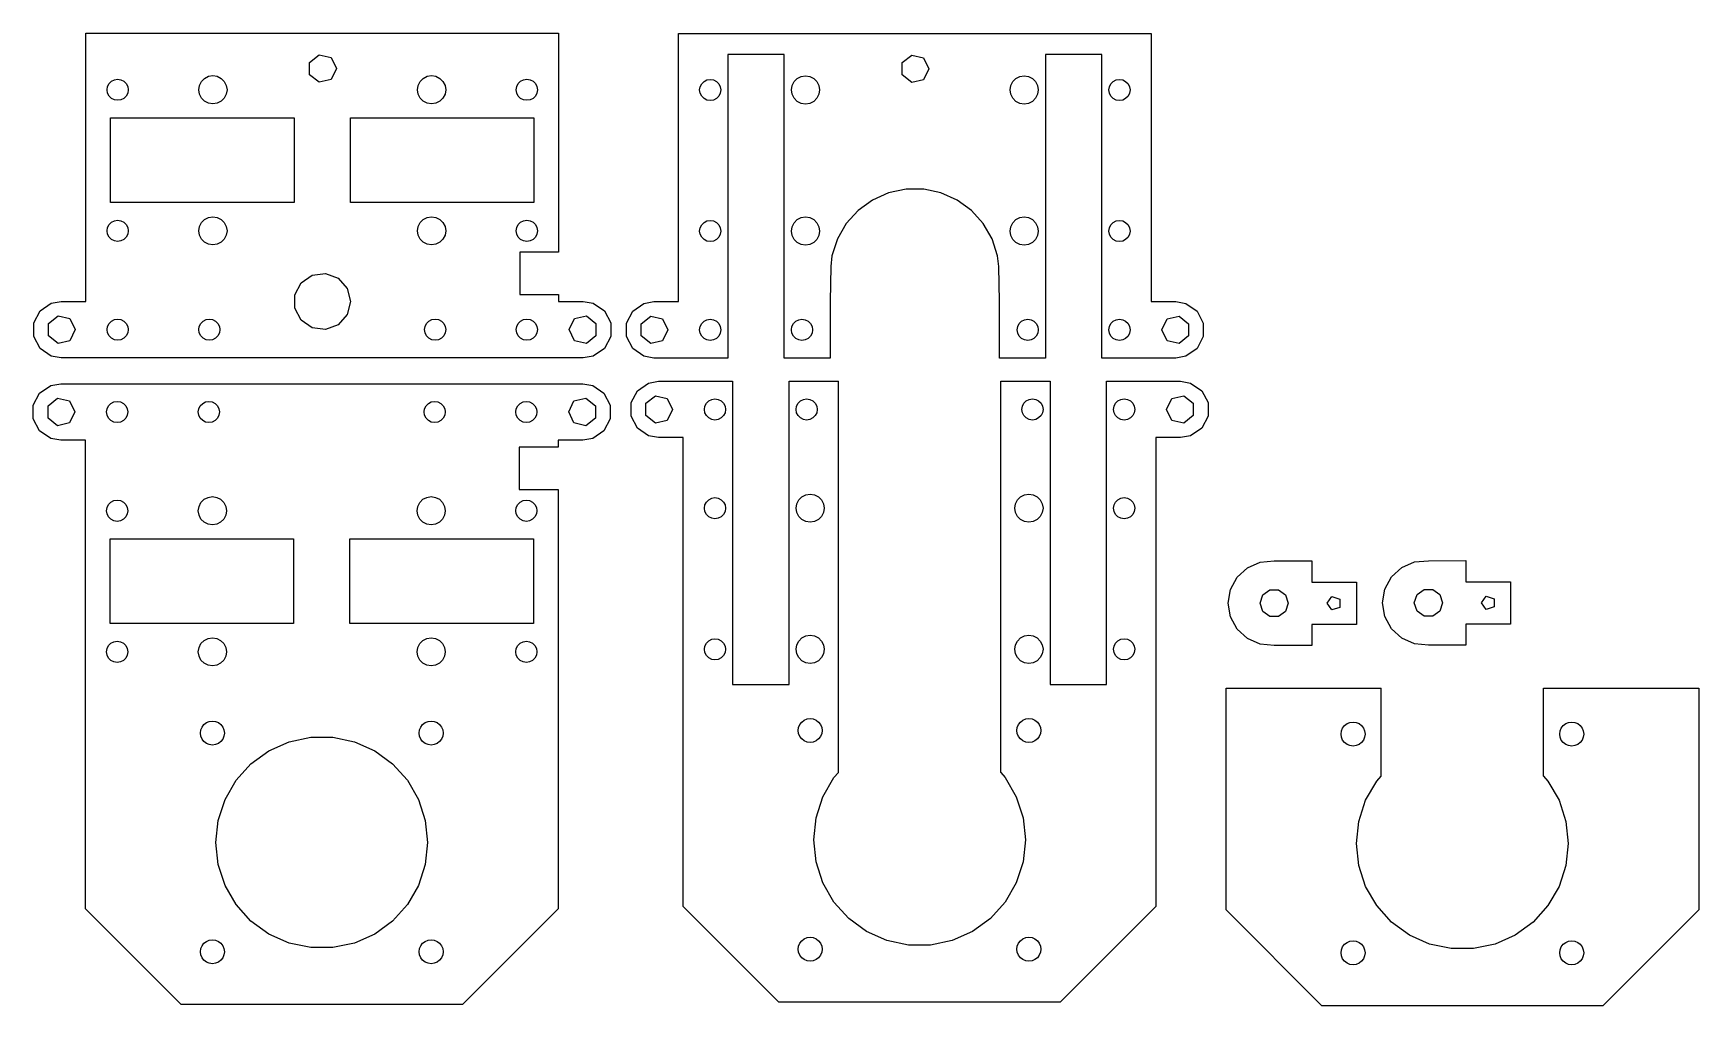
# Model space of a CAD drawing. Header units: inches. Extents: x -118 to 118, y -69 to 69.
import ezdxf

# ---------------------------------------------------------------- set-up
doc = ezdxf.new("R2010")
doc.units = ezdxf.units.IN
doc.header["$MEASUREMENT"] = 0

msp = doc.modelspace()

# ---------------------------------------------------------------- linework, layer by layer
for p, q in [((-110.57, 30.91), (-110.57, 68.91)), ((-110.57, 68.91), (-43.57, 68.91)), ((-43.57, 68.91), (-43.57, 37.91)), ((-26.58, 30.88), (-26.58, 68.88)), ((-26.58, 68.88), (40.42, 68.88)), ((40.42, 68.88), (40.42, 30.88)), ((-78.88, 64.77), (-77.52, 65.86)), ((-78.88, 63.04), (-78.88, 64.77)), ((-77.52, 65.86), (-75.83, 65.47)), ((-75.83, 65.47), (-75.07, 63.91)), ((-75.07, 63.91), (-75.83, 62.34)), ((-11.58, 65.88), (-19.58, 65.88)), ((-19.58, 65.88), (-19.58, 22.88)), ((-11.58, 22.88), (-11.58, 65.88)), ((5.12, 64.75), (6.48, 65.83)), ((5.12, 63.01), (5.12, 64.75)), ((6.48, 65.83), (8.17, 65.44)), ((8.17, 65.44), (8.92, 63.88)), ((8.92, 63.88), (8.17, 62.32)), ((33.42, 65.88), (25.42, 65.88)), ((25.42, 65.88), (25.42, 22.88)), ((33.42, 22.88), (33.42, 65.88)), ((-107.5, 61.37), (-107.29, 61.79)), ((-107.29, 61.79), (-106.96, 62.12)), ((-106.96, 62.12), (-106.54, 62.33)), ((-106.54, 62.33), (-106.07, 62.41)), ((-106.07, 62.41), (-105.61, 62.33)), ((-105.61, 62.33), (-105.19, 62.12)), ((-105.19, 62.12), (-104.86, 61.79)), ((-104.86, 61.79), (-104.65, 61.37)), ((-94.57, 60.91), (-94.48, 61.52)), ((-94.48, 61.52), (-94.19, 62.08)), ((-94.19, 62.08), (-93.75, 62.52)), ((-93.75, 62.52), (-93.19, 62.81)), ((-93.19, 62.81), (-92.57, 62.91)), ((-92.57, 62.91), (-91.96, 62.81)), ((-91.96, 62.81), (-91.4, 62.52)), ((-91.4, 62.52), (-90.96, 62.08)), ((-90.96, 62.08), (-90.67, 61.52)), ((-90.67, 61.52), (-90.57, 60.91)), ((-77.52, 61.96), (-78.88, 63.04)), ((-75.83, 62.34), (-77.52, 61.96)), ((-63.57, 60.91), (-63.48, 61.52)), ((-63.48, 61.52), (-63.19, 62.08)), ((-63.19, 62.08), (-62.75, 62.52)), ((-62.75, 62.52), (-62.19, 62.81)), ((-62.19, 62.81), (-61.57, 62.91)), ((-61.57, 62.91), (-60.96, 62.81)), ((-60.96, 62.81), (-60.4, 62.52)), ((-60.4, 62.52), (-59.96, 62.08)), ((-59.96, 62.08), (-59.67, 61.52)), ((-59.67, 61.52), (-59.57, 60.91)), ((-49.5, 61.37), (-49.29, 61.79)), ((-49.29, 61.79), (-48.96, 62.12)), ((-48.96, 62.12), (-48.54, 62.33)), ((-48.54, 62.33), (-48.07, 62.41)), ((-48.07, 62.41), (-47.61, 62.33)), ((-47.61, 62.33), (-47.19, 62.12)), ((-47.19, 62.12), (-46.86, 61.79)), ((-46.86, 61.79), (-46.65, 61.37)), ((-23.5, 61.34), (-23.29, 61.76)), ((-23.29, 61.76), (-22.96, 62.09)), ((-22.96, 62.09), (-22.54, 62.31)), ((-22.54, 62.31), (-22.08, 62.38)), ((-22.08, 62.38), (-21.61, 62.31)), ((-21.61, 62.31), (-21.2, 62.09)), ((-21.2, 62.09), (-20.86, 61.76)), ((-20.86, 61.76), (-20.65, 61.34)), ((-10.58, 60.88), (-10.48, 61.5)), ((-10.48, 61.5), (-10.2, 62.06)), ((-10.2, 62.06), (-9.75, 62.5)), ((-9.75, 62.5), (-9.2, 62.78)), ((-9.2, 62.78), (-8.58, 62.88)), ((-8.58, 62.88), (-7.96, 62.78)), ((-7.96, 62.78), (-7.4, 62.5)), ((-7.4, 62.5), (-6.96, 62.06)), ((-6.96, 62.06), (-6.68, 61.5)), ((-6.68, 61.5), (-6.58, 60.88)), ((6.48, 61.93), (5.12, 63.01)), ((8.17, 62.32), (6.48, 61.93)), ((20.42, 60.88), (20.52, 61.5)), ((20.52, 61.5), (20.8, 62.06)), ((20.8, 62.06), (21.25, 62.5)), ((21.25, 62.5), (21.8, 62.78)), ((21.8, 62.78), (22.42, 62.88)), ((22.42, 62.88), (23.04, 62.78)), ((23.04, 62.78), (23.6, 62.5)), ((23.6, 62.5), (24.04, 62.06)), ((24.04, 62.06), (24.32, 61.5)), ((24.32, 61.5), (24.42, 60.88)), ((34.5, 61.34), (34.71, 61.76)), ((34.71, 61.76), (35.04, 62.09)), ((35.04, 62.09), (35.46, 62.31)), ((35.46, 62.31), (35.92, 62.38)), ((35.92, 62.38), (36.39, 62.31)), ((36.39, 62.31), (36.8, 62.09)), ((36.8, 62.09), (37.14, 61.76)), ((37.14, 61.76), (37.35, 61.34)), ((-107.57, 60.91), (-107.5, 61.37)), ((-107.5, 60.44), (-107.57, 60.91)), ((-107.29, 60.02), (-107.5, 60.44)), ((-106.96, 59.69), (-107.29, 60.02)), ((-106.54, 59.48), (-106.96, 59.69)), ((-106.07, 59.41), (-106.54, 59.48)), ((-105.61, 59.48), (-106.07, 59.41)), ((-105.19, 59.69), (-105.61, 59.48)), ((-104.86, 60.02), (-105.19, 59.69)), ((-104.65, 60.44), (-104.86, 60.02)), ((-104.65, 61.37), (-104.57, 60.91)), ((-104.57, 60.91), (-104.65, 60.44)), ((-94.48, 60.29), (-94.57, 60.91)), ((-94.19, 59.73), (-94.48, 60.29)), ((-93.75, 59.29), (-94.19, 59.73)), ((-93.19, 59), (-93.75, 59.29)), ((-91.4, 59.29), (-91.96, 59)), ((-90.96, 59.73), (-91.4, 59.29)), ((-90.67, 60.29), (-90.96, 59.73)), ((-90.57, 60.91), (-90.67, 60.29)), ((-63.48, 60.29), (-63.57, 60.91)), ((-63.19, 59.73), (-63.48, 60.29)), ((-62.75, 59.29), (-63.19, 59.73)), ((-62.19, 59), (-62.75, 59.29)), ((-60.4, 59.29), (-60.96, 59)), ((-59.96, 59.73), (-60.4, 59.29)), ((-59.67, 60.29), (-59.96, 59.73)), ((-59.57, 60.91), (-59.67, 60.29)), ((-49.57, 60.91), (-49.5, 61.37)), ((-49.5, 60.44), (-49.57, 60.91)), ((-49.29, 60.02), (-49.5, 60.44)), ((-48.96, 59.69), (-49.29, 60.02)), ((-48.54, 59.48), (-48.96, 59.69)), ((-48.07, 59.41), (-48.54, 59.48)), ((-47.61, 59.48), (-48.07, 59.41)), ((-47.19, 59.69), (-47.61, 59.48)), ((-46.86, 60.02), (-47.19, 59.69)), ((-46.65, 60.44), (-46.86, 60.02)), ((-46.65, 61.37), (-46.57, 60.91)), ((-46.57, 60.91), (-46.65, 60.44)), ((-23.58, 60.88), (-23.5, 61.34)), ((-23.5, 60.42), (-23.58, 60.88)), ((-23.29, 60), (-23.5, 60.42)), ((-22.96, 59.67), (-23.29, 60)), ((-22.54, 59.45), (-22.96, 59.67)), ((-22.08, 59.38), (-22.54, 59.45)), ((-21.61, 59.45), (-22.08, 59.38)), ((-21.2, 59.67), (-21.61, 59.45)), ((-20.86, 60), (-21.2, 59.67)), ((-20.65, 60.42), (-20.86, 60)), ((-20.65, 61.34), (-20.58, 60.88)), ((-20.58, 60.88), (-20.65, 60.42)), ((-10.48, 60.26), (-10.58, 60.88)), ((-10.2, 59.7), (-10.48, 60.26)), ((-9.75, 59.26), (-10.2, 59.7)), ((-9.2, 58.98), (-9.75, 59.26)), ((-7.4, 59.26), (-7.96, 58.98)), ((-6.96, 59.7), (-7.4, 59.26)), ((-6.68, 60.26), (-6.96, 59.7)), ((-6.58, 60.88), (-6.68, 60.26)), ((20.52, 60.26), (20.42, 60.88)), ((20.8, 59.7), (20.52, 60.26)), ((21.25, 59.26), (20.8, 59.7)), ((21.8, 58.98), (21.25, 59.26)), ((23.6, 59.26), (23.04, 58.98)), ((24.04, 59.7), (23.6, 59.26)), ((24.32, 60.26), (24.04, 59.7)), ((24.42, 60.88), (24.32, 60.26)), ((34.42, 60.88), (34.5, 61.34)), ((34.5, 60.42), (34.42, 60.88)), ((34.71, 60), (34.5, 60.42)), ((35.04, 59.67), (34.71, 60)), ((35.46, 59.45), (35.04, 59.67)), ((35.92, 59.38), (35.46, 59.45)), ((36.39, 59.45), (35.92, 59.38)), ((36.8, 59.67), (36.39, 59.45)), ((37.14, 60), (36.8, 59.67)), ((37.35, 60.42), (37.14, 60)), ((37.35, 61.34), (37.42, 60.88)), ((37.42, 60.88), (37.35, 60.42)), ((-107.07, 44.91), (-107.07, 56.91)), ((-107.07, 56.91), (-81.07, 56.91)), ((-92.57, 58.91), (-93.19, 59)), ((-91.96, 59), (-92.57, 58.91)), ((-81.07, 56.91), (-81.07, 44.91)), ((-73.07, 44.91), (-73.07, 56.91)), ((-73.07, 56.91), (-47.07, 56.91)), ((-61.57, 58.91), (-62.19, 59)), ((-60.96, 59), (-61.57, 58.91)), ((-47.07, 56.91), (-47.07, 44.91)), ((-8.58, 58.88), (-9.2, 58.98)), ((-7.96, 58.98), (-8.58, 58.88)), ((22.42, 58.88), (21.8, 58.98)), ((23.04, 58.98), (22.42, 58.88)), ((-81.07, 44.91), (-107.07, 44.91)), ((-47.07, 44.91), (-73.07, 44.91)), ((0.92, 45.27), (-1.11, 43.8)), ((3.21, 46.29), (0.92, 45.27)), ((5.67, 46.81), (3.21, 46.29)), ((8.18, 46.81), (5.67, 46.81)), ((10.63, 46.29), (8.18, 46.81)), ((12.92, 45.27), (10.63, 46.29)), ((14.95, 43.8), (12.92, 45.27)), ((-94.19, 42.08), (-93.75, 42.52)), ((-93.75, 42.52), (-93.19, 42.81)), ((-93.19, 42.81), (-92.57, 42.91)), ((-92.57, 42.91), (-91.96, 42.81)), ((-91.96, 42.81), (-91.4, 42.52)), ((-91.4, 42.52), (-90.96, 42.08)), ((-63.19, 42.08), (-62.75, 42.52)), ((-62.75, 42.52), (-62.19, 42.81)), ((-62.19, 42.81), (-61.57, 42.91)), ((-61.57, 42.91), (-60.96, 42.81)), ((-60.96, 42.81), (-60.4, 42.52)), ((-60.4, 42.52), (-59.96, 42.08)), ((-10.2, 42.06), (-9.75, 42.5)), ((-9.75, 42.5), (-9.2, 42.78)), ((-9.2, 42.78), (-8.58, 42.88)), ((-8.58, 42.88), (-7.96, 42.78)), ((-7.96, 42.78), (-7.4, 42.5)), ((-7.4, 42.5), (-6.96, 42.06)), ((-1.11, 43.8), (-2.79, 41.93)), ((16.63, 41.93), (14.95, 43.8)), ((20.8, 42.06), (21.25, 42.5)), ((21.25, 42.5), (21.8, 42.78)), ((21.8, 42.78), (22.42, 42.88)), ((22.42, 42.88), (23.04, 42.78)), ((23.04, 42.78), (23.6, 42.5)), ((23.6, 42.5), (24.04, 42.06)), ((-107.57, 40.91), (-107.5, 41.37)), ((-107.5, 40.44), (-107.57, 40.91)), ((-107.5, 41.37), (-107.29, 41.79)), ((-107.29, 40.02), (-107.5, 40.44)), ((-107.29, 41.79), (-106.96, 42.12)), ((-106.96, 42.12), (-106.54, 42.33)), ((-106.54, 42.33), (-106.07, 42.41)), ((-106.07, 42.41), (-105.61, 42.33)), ((-105.61, 42.33), (-105.19, 42.12)), ((-105.19, 42.12), (-104.86, 41.79)), ((-104.86, 41.79), (-104.65, 41.37)), ((-104.65, 40.44), (-104.86, 40.02)), ((-104.65, 41.37), (-104.57, 40.91)), ((-104.57, 40.91), (-104.65, 40.44)), ((-94.57, 40.91), (-94.48, 41.52)), ((-94.48, 40.29), (-94.57, 40.91)), ((-94.48, 41.52), (-94.19, 42.08)), ((-94.19, 39.73), (-94.48, 40.29)), ((-90.96, 42.08), (-90.67, 41.52)), ((-90.67, 40.29), (-90.96, 39.73)), ((-90.67, 41.52), (-90.57, 40.91)), ((-90.57, 40.91), (-90.67, 40.29)), ((-63.57, 40.91), (-63.48, 41.52)), ((-63.48, 40.29), (-63.57, 40.91)), ((-63.48, 41.52), (-63.19, 42.08)), ((-63.19, 39.73), (-63.48, 40.29)), ((-59.96, 42.08), (-59.67, 41.52)), ((-59.67, 40.29), (-59.96, 39.73)), ((-59.67, 41.52), (-59.57, 40.91)), ((-59.57, 40.91), (-59.67, 40.29)), ((-49.57, 40.91), (-49.5, 41.37)), ((-49.5, 40.44), (-49.57, 40.91)), ((-49.5, 41.37), (-49.29, 41.79)), ((-49.29, 40.02), (-49.5, 40.44)), ((-49.29, 41.79), (-48.96, 42.12)), ((-48.96, 42.12), (-48.54, 42.33)), ((-48.54, 42.33), (-48.07, 42.41)), ((-48.07, 42.41), (-47.61, 42.33)), ((-47.61, 42.33), (-47.19, 42.12)), ((-47.19, 42.12), (-46.86, 41.79)), ((-46.86, 41.79), (-46.65, 41.37)), ((-46.65, 40.44), (-46.86, 40.02)), ((-46.65, 41.37), (-46.57, 40.91)), ((-46.57, 40.91), (-46.65, 40.44)), ((-23.58, 40.88), (-23.5, 41.34)), ((-23.5, 40.42), (-23.58, 40.88)), ((-23.5, 41.34), (-23.29, 41.76)), ((-23.29, 40), (-23.5, 40.42)), ((-23.29, 41.76), (-22.96, 42.09)), ((-22.96, 42.09), (-22.54, 42.31)), ((-22.54, 42.31), (-22.08, 42.38)), ((-22.08, 42.38), (-21.61, 42.31)), ((-21.61, 42.31), (-21.2, 42.09)), ((-21.2, 42.09), (-20.86, 41.76)), ((-20.86, 41.76), (-20.65, 41.34)), ((-20.65, 40.42), (-20.86, 40)), ((-20.65, 41.34), (-20.58, 40.88)), ((-20.58, 40.88), (-20.65, 40.42)), ((-10.58, 40.88), (-10.48, 41.5)), ((-10.48, 40.26), (-10.58, 40.88)), ((-10.48, 41.5), (-10.2, 42.06)), ((-10.2, 39.7), (-10.48, 40.26)), ((-6.96, 42.06), (-6.68, 41.5)), ((-6.68, 40.26), (-6.96, 39.7)), ((-6.68, 41.5), (-6.58, 40.88)), ((-6.58, 40.88), (-6.68, 40.26)), ((-2.79, 41.93), (-4.04, 39.76)), ((17.89, 39.76), (16.63, 41.93)), ((20.42, 40.88), (20.52, 41.5)), ((20.52, 40.26), (20.42, 40.88)), ((20.52, 41.5), (20.8, 42.06)), ((20.8, 39.7), (20.52, 40.26)), ((24.04, 42.06), (24.32, 41.5)), ((24.32, 40.26), (24.04, 39.7)), ((24.32, 41.5), (24.42, 40.88)), ((24.42, 40.88), (24.32, 40.26)), ((34.42, 40.88), (34.5, 41.34)), ((34.5, 40.42), (34.42, 40.88)), ((34.5, 41.34), (34.71, 41.76)), ((34.71, 40), (34.5, 40.42)), ((34.71, 41.76), (35.04, 42.09)), ((35.04, 42.09), (35.46, 42.31)), ((35.46, 42.31), (35.92, 42.38)), ((35.92, 42.38), (36.39, 42.31)), ((36.39, 42.31), (36.8, 42.09)), ((36.8, 42.09), (37.14, 41.76)), ((37.14, 41.76), (37.35, 41.34)), ((37.35, 40.42), (37.14, 40)), ((37.35, 41.34), (37.42, 40.88)), ((37.42, 40.88), (37.35, 40.42)), ((-106.96, 39.69), (-107.29, 40.02)), ((-106.54, 39.48), (-106.96, 39.69)), ((-106.07, 39.41), (-106.54, 39.48)), ((-105.61, 39.48), (-106.07, 39.41)), ((-105.19, 39.69), (-105.61, 39.48)), ((-104.86, 40.02), (-105.19, 39.69)), ((-93.75, 39.29), (-94.19, 39.73)), ((-93.19, 39), (-93.75, 39.29)), ((-92.57, 38.91), (-93.19, 39)), ((-91.96, 39), (-92.57, 38.91)), ((-91.4, 39.29), (-91.96, 39)), ((-90.96, 39.73), (-91.4, 39.29)), ((-62.75, 39.29), (-63.19, 39.73)), ((-62.19, 39), (-62.75, 39.29)), ((-61.57, 38.91), (-62.19, 39)), ((-60.96, 39), (-61.57, 38.91)), ((-60.4, 39.29), (-60.96, 39)), ((-59.96, 39.73), (-60.4, 39.29)), ((-48.96, 39.69), (-49.29, 40.02)), ((-43.57, 37.91), (-49.07, 37.91)), ((-49.07, 37.91), (-49.07, 31.91)), ((-48.54, 39.48), (-48.96, 39.69)), ((-48.07, 39.41), (-48.54, 39.48)), ((-47.61, 39.48), (-48.07, 39.41)), ((-47.19, 39.69), (-47.61, 39.48)), ((-46.86, 40.02), (-47.19, 39.69)), ((-22.96, 39.67), (-23.29, 40)), ((-22.54, 39.45), (-22.96, 39.67)), ((-22.08, 39.38), (-22.54, 39.45)), ((-21.61, 39.45), (-22.08, 39.38)), ((-21.2, 39.67), (-21.61, 39.45)), ((-20.86, 40), (-21.2, 39.67)), ((-9.75, 39.26), (-10.2, 39.7)), ((-9.2, 38.98), (-9.75, 39.26)), ((-8.58, 38.88), (-9.2, 38.98)), ((-7.96, 38.98), (-8.58, 38.88)), ((-7.4, 39.26), (-7.96, 38.98)), ((-6.96, 39.7), (-7.4, 39.26)), ((-4.04, 39.76), (-4.82, 37.37)), ((18.66, 37.37), (17.89, 39.76)), ((21.25, 39.26), (20.8, 39.7)), ((21.8, 38.98), (21.25, 39.26)), ((22.42, 38.88), (21.8, 38.98)), ((23.04, 38.98), (22.42, 38.88)), ((23.6, 39.26), (23.04, 38.98)), ((24.04, 39.7), (23.6, 39.26)), ((35.04, 39.67), (34.71, 40)), ((35.46, 39.45), (35.04, 39.67)), ((35.92, 39.38), (35.46, 39.45)), ((36.39, 39.45), (35.92, 39.38)), ((36.8, 39.67), (36.39, 39.45)), ((37.14, 40), (36.8, 39.67)), ((-4.97, 35.88), (-5.08, 30.88)), ((-4.82, 37.37), (-4.97, 35.88)), ((18.82, 35.88), (18.66, 37.37)), ((18.92, 30.88), (18.82, 35.88)), ((-80.96, 31.86), (-80.07, 33.56)), ((-80.07, 33.56), (-78.49, 34.65)), ((-78.49, 34.65), (-76.59, 34.88)), ((-76.59, 34.88), (-74.8, 34.2)), ((-74.8, 34.2), (-73.53, 32.76)), ((-115.49, 30.65), (-114.07, 30.91)), ((-114.07, 30.91), (-110.57, 30.91)), ((-80.96, 29.95), (-80.96, 31.86)), ((-73.53, 32.76), (-73.07, 30.91)), ((-73.07, 30.91), (-73.53, 29.05)), ((-49.07, 31.91), (-43.57, 31.91)), ((-43.57, 31.91), (-43.57, 30.91)), ((-43.57, 30.91), (-40.07, 30.91)), ((-40.07, 30.91), (-38.66, 30.65)), ((-31.5, 30.62), (-30.08, 30.88)), ((-30.08, 30.88), (-26.58, 30.88)), ((-5.08, 30.88), (-5.08, 22.88)), ((18.92, 22.88), (18.92, 30.88)), ((40.42, 30.88), (43.92, 30.88)), ((43.92, 30.88), (45.34, 30.62)), ((-117.96, 27.86), (-117.07, 29.56)), ((-117.07, 29.56), (-115.49, 30.65)), ((-115.88, 27.77), (-114.52, 28.86)), ((-114.52, 28.86), (-112.83, 28.47)), ((-112.83, 28.47), (-112.07, 26.91)), ((-106.96, 28.12), (-106.54, 28.33)), ((-106.54, 28.33), (-106.07, 28.41)), ((-106.07, 28.41), (-105.61, 28.33)), ((-105.61, 28.33), (-105.19, 28.12)), ((-93.96, 28.12), (-93.54, 28.33)), ((-93.54, 28.33), (-93.07, 28.41)), ((-93.07, 28.41), (-92.61, 28.33)), ((-92.61, 28.33), (-92.19, 28.12)), ((-80.07, 28.25), (-80.96, 29.95)), ((-73.53, 29.05), (-74.8, 27.61)), ((-61.96, 28.12), (-61.54, 28.33)), ((-61.54, 28.33), (-61.07, 28.41)), ((-61.07, 28.41), (-60.61, 28.33)), ((-60.61, 28.33), (-60.19, 28.12)), ((-48.96, 28.12), (-48.54, 28.33)), ((-48.54, 28.33), (-48.07, 28.41)), ((-48.07, 28.41), (-47.61, 28.33)), ((-47.61, 28.33), (-47.19, 28.12)), ((-42.07, 26.91), (-41.32, 28.47)), ((-41.32, 28.47), (-39.63, 28.86)), ((-39.63, 28.86), (-38.27, 27.77)), ((-38.66, 30.65), (-37.08, 29.56)), ((-37.08, 29.56), (-36.19, 27.86)), ((-33.96, 27.84), (-33.07, 29.53)), ((-33.07, 29.53), (-31.5, 30.62)), ((-31.88, 27.75), (-30.52, 28.83)), ((-30.52, 28.83), (-28.83, 28.44)), ((-28.83, 28.44), (-28.08, 26.88)), ((-22.54, 28.31), (-22.08, 28.38)), ((-22.08, 28.38), (-21.61, 28.31)), ((-9.54, 28.31), (-9.08, 28.38)), ((-9.08, 28.38), (-8.61, 28.31)), ((22.46, 28.31), (22.92, 28.38)), ((22.92, 28.38), (23.39, 28.31)), ((35.46, 28.31), (35.92, 28.38)), ((35.92, 28.38), (36.39, 28.31)), ((41.92, 26.88), (42.68, 28.44)), ((42.68, 28.44), (44.37, 28.83)), ((44.37, 28.83), (45.72, 27.75)), ((45.34, 30.62), (46.92, 29.53)), ((46.92, 29.53), (47.81, 27.84)), ((-117.96, 25.95), (-117.96, 27.86)), ((-115.88, 26.04), (-115.88, 27.77)), ((-114.52, 24.96), (-115.88, 26.04)), ((-112.07, 26.91), (-112.83, 25.34)), ((-107.57, 26.91), (-107.5, 27.37)), ((-107.5, 26.44), (-107.57, 26.91)), ((-107.5, 27.37), (-107.29, 27.79)), ((-107.29, 26.02), (-107.5, 26.44)), ((-107.29, 27.79), (-106.96, 28.12)), ((-106.96, 25.69), (-107.29, 26.02)), ((-105.19, 28.12), (-104.86, 27.79)), ((-104.86, 26.02), (-105.19, 25.69)), ((-104.86, 27.79), (-104.65, 27.37)), ((-104.65, 26.44), (-104.86, 26.02)), ((-104.65, 27.37), (-104.57, 26.91)), ((-104.57, 26.91), (-104.65, 26.44)), ((-94.57, 26.91), (-94.5, 27.37)), ((-94.5, 26.44), (-94.57, 26.91)), ((-94.5, 27.37), (-94.29, 27.79)), ((-94.29, 26.02), (-94.5, 26.44)), ((-94.29, 27.79), (-93.96, 28.12)), ((-93.96, 25.69), (-94.29, 26.02)), ((-92.19, 28.12), (-91.86, 27.79)), ((-91.86, 26.02), (-92.19, 25.69)), ((-91.86, 27.79), (-91.65, 27.37)), ((-91.65, 26.44), (-91.86, 26.02)), ((-91.65, 27.37), (-91.57, 26.91)), ((-91.57, 26.91), (-91.65, 26.44)), ((-78.49, 27.17), (-80.07, 28.25)), ((-76.59, 26.93), (-78.49, 27.17)), ((-74.8, 27.61), (-76.59, 26.93)), ((-62.57, 26.91), (-62.5, 27.37)), ((-62.5, 26.44), (-62.57, 26.91)), ((-62.5, 27.37), (-62.29, 27.79)), ((-62.29, 26.02), (-62.5, 26.44)), ((-62.29, 27.79), (-61.96, 28.12)), ((-61.96, 25.69), (-62.29, 26.02)), ((-60.19, 28.12), (-59.86, 27.79)), ((-59.86, 26.02), (-60.19, 25.69)), ((-59.86, 27.79), (-59.65, 27.37)), ((-59.65, 26.44), (-59.86, 26.02)), ((-59.65, 27.37), (-59.57, 26.91)), ((-59.57, 26.91), (-59.65, 26.44)), ((-49.57, 26.91), (-49.5, 27.37)), ((-49.5, 26.44), (-49.57, 26.91)), ((-49.5, 27.37), (-49.29, 27.79)), ((-49.29, 26.02), (-49.5, 26.44)), ((-49.29, 27.79), (-48.96, 28.12)), ((-48.96, 25.69), (-49.29, 26.02)), ((-47.19, 28.12), (-46.86, 27.79)), ((-46.86, 26.02), (-47.19, 25.69)), ((-46.86, 27.79), (-46.65, 27.37)), ((-46.65, 26.44), (-46.86, 26.02)), ((-46.65, 27.37), (-46.57, 26.91)), ((-46.57, 26.91), (-46.65, 26.44)), ((-41.32, 25.34), (-42.07, 26.91)), ((-38.27, 26.04), (-39.63, 24.96)), ((-38.27, 27.77), (-38.27, 26.04)), ((-36.19, 27.86), (-36.19, 25.95)), ((-33.96, 25.92), (-33.96, 27.84)), ((-31.88, 26.01), (-31.88, 27.75)), ((-30.52, 24.93), (-31.88, 26.01)), ((-28.08, 26.88), (-28.83, 25.32)), ((-23.58, 26.88), (-23.5, 27.34)), ((-23.5, 26.42), (-23.58, 26.88)), ((-23.5, 27.34), (-23.29, 27.76)), ((-23.29, 26), (-23.5, 26.42)), ((-23.29, 27.76), (-22.96, 28.09)), ((-22.96, 25.67), (-23.29, 26)), ((-22.96, 28.09), (-22.54, 28.31)), ((-21.61, 28.31), (-21.2, 28.09)), ((-21.2, 28.09), (-20.86, 27.76)), ((-20.86, 26), (-21.2, 25.67)), ((-20.86, 27.76), (-20.65, 27.34)), ((-20.65, 26.42), (-20.86, 26)), ((-20.65, 27.34), (-20.58, 26.88)), ((-20.58, 26.88), (-20.65, 26.42)), ((-10.58, 26.88), (-10.5, 27.34)), ((-10.5, 26.42), (-10.58, 26.88)), ((-10.5, 27.34), (-10.29, 27.76)), ((-10.29, 26), (-10.5, 26.42)), ((-10.29, 27.76), (-9.96, 28.09)), ((-9.96, 25.67), (-10.29, 26)), ((-9.96, 28.09), (-9.54, 28.31)), ((-8.61, 28.31), (-8.2, 28.09)), ((-8.2, 28.09), (-7.86, 27.76)), ((-7.86, 26), (-8.2, 25.67)), ((-7.86, 27.76), (-7.65, 27.34)), ((-7.65, 26.42), (-7.86, 26)), ((-7.65, 27.34), (-7.58, 26.88)), ((-7.58, 26.88), (-7.65, 26.42)), ((21.42, 26.88), (21.5, 27.34)), ((21.5, 26.42), (21.42, 26.88)), ((21.5, 27.34), (21.71, 27.76)), ((21.71, 26), (21.5, 26.42)), ((21.71, 27.76), (22.04, 28.09)), ((22.04, 25.67), (21.71, 26)), ((22.04, 28.09), (22.46, 28.31)), ((23.39, 28.31), (23.8, 28.09)), ((23.8, 28.09), (24.14, 27.76)), ((24.14, 26), (23.8, 25.67)), ((24.14, 27.76), (24.35, 27.34)), ((24.35, 26.42), (24.14, 26)), ((24.35, 27.34), (24.42, 26.88)), ((24.42, 26.88), (24.35, 26.42)), ((34.42, 26.88), (34.5, 27.34)), ((34.5, 26.42), (34.42, 26.88)), ((34.5, 27.34), (34.71, 27.76)), ((34.71, 26), (34.5, 26.42)), ((34.71, 27.76), (35.04, 28.09)), ((35.04, 25.67), (34.71, 26)), ((35.04, 28.09), (35.46, 28.31)), ((36.39, 28.31), (36.8, 28.09)), ((36.8, 28.09), (37.14, 27.76)), ((37.14, 26), (36.8, 25.67)), ((37.14, 27.76), (37.35, 27.34)), ((37.35, 26.42), (37.14, 26)), ((37.35, 27.34), (37.42, 26.88)), ((37.42, 26.88), (37.35, 26.42)), ((42.68, 25.32), (41.92, 26.88)), ((45.72, 26.01), (44.37, 24.93)), ((45.72, 27.75), (45.72, 26.01)), ((47.81, 27.84), (47.81, 25.92)), ((-117.07, 24.25), (-117.96, 25.95)), ((-115.49, 23.17), (-117.07, 24.25)), ((-112.83, 25.34), (-114.52, 24.96)), ((-106.54, 25.48), (-106.96, 25.69)), ((-106.07, 25.41), (-106.54, 25.48)), ((-105.61, 25.48), (-106.07, 25.41)), ((-105.19, 25.69), (-105.61, 25.48)), ((-93.54, 25.48), (-93.96, 25.69)), ((-93.07, 25.41), (-93.54, 25.48)), ((-92.61, 25.48), (-93.07, 25.41)), ((-92.19, 25.69), (-92.61, 25.48)), ((-61.54, 25.48), (-61.96, 25.69)), ((-61.07, 25.41), (-61.54, 25.48)), ((-60.61, 25.48), (-61.07, 25.41)), ((-60.19, 25.69), (-60.61, 25.48)), ((-48.54, 25.48), (-48.96, 25.69)), ((-48.07, 25.41), (-48.54, 25.48)), ((-47.61, 25.48), (-48.07, 25.41)), ((-47.19, 25.69), (-47.61, 25.48)), ((-39.63, 24.96), (-41.32, 25.34)), ((-37.08, 24.25), (-38.66, 23.17)), ((-36.19, 25.95), (-37.08, 24.25)), ((-33.07, 24.23), (-33.96, 25.92)), ((-31.5, 23.14), (-33.07, 24.23)), ((-28.83, 25.32), (-30.52, 24.93)), ((-22.54, 25.45), (-22.96, 25.67)), ((-22.08, 25.38), (-22.54, 25.45)), ((-21.61, 25.45), (-22.08, 25.38)), ((-21.2, 25.67), (-21.61, 25.45)), ((-9.54, 25.45), (-9.96, 25.67)), ((-9.08, 25.38), (-9.54, 25.45)), ((-8.61, 25.45), (-9.08, 25.38)), ((-8.2, 25.67), (-8.61, 25.45)), ((22.46, 25.45), (22.04, 25.67)), ((22.92, 25.38), (22.46, 25.45)), ((23.39, 25.45), (22.92, 25.38)), ((23.8, 25.67), (23.39, 25.45)), ((35.46, 25.45), (35.04, 25.67)), ((35.92, 25.38), (35.46, 25.45)), ((36.39, 25.45), (35.92, 25.38)), ((36.8, 25.67), (36.39, 25.45)), ((44.37, 24.93), (42.68, 25.32)), ((46.92, 24.23), (45.34, 23.14)), ((47.81, 25.92), (46.92, 24.23)), ((-114.07, 22.91), (-115.49, 23.17)), ((-40.07, 22.91), (-114.07, 22.91)), ((-38.66, 23.17), (-40.07, 22.91)), ((-30.08, 22.88), (-31.5, 23.14)), ((-19.58, 22.88), (-30.08, 22.88)), ((-5.08, 22.88), (-11.58, 22.88)), ((25.42, 22.88), (18.92, 22.88)), ((43.92, 22.88), (33.42, 22.88)), ((45.34, 23.14), (43.92, 22.88)), ((-117.14, 17.89), (-115.56, 18.98)), ((-115.56, 18.98), (-114.14, 19.24)), ((-114.14, 19.24), (-40.14, 19.24)), ((-40.14, 19.24), (-38.72, 18.98)), ((-38.72, 18.98), (-37.15, 17.89)), ((-32.4, 18.25), (-30.83, 19.34)), ((-30.83, 19.34), (-29.41, 19.6)), ((-29.41, 19.6), (-18.91, 19.6)), ((-18.91, 19.6), (-18.91, -23.4)), ((-10.91, -23.4), (-10.91, 19.6)), ((-10.91, 19.6), (-3.91, 19.6)), ((-3.91, -35.88), (-3.91, 19.6)), ((19.09, 19.6), (26.09, 19.6)), ((19.09, -35.88), (19.09, 19.6)), ((26.09, 19.6), (26.09, -23.4)), ((34.09, -23.4), (34.09, 19.6)), ((34.09, 19.6), (44.59, 19.6)), ((44.59, 19.6), (46.01, 19.34)), ((46.01, 19.34), (47.59, 18.25)), ((-118.03, 16.2), (-117.14, 17.89)), ((-115.94, 16.11), (-114.59, 17.19)), ((-114.59, 17.19), (-112.89, 16.8)), ((-112.89, 16.8), (-112.14, 15.24)), ((-107.02, 16.45), (-106.61, 16.67)), ((-106.61, 16.67), (-106.14, 16.74)), ((-106.14, 16.74), (-105.68, 16.67)), ((-105.68, 16.67), (-105.26, 16.45)), ((-94.02, 16.45), (-93.61, 16.67)), ((-93.61, 16.67), (-93.14, 16.74)), ((-93.14, 16.74), (-92.68, 16.67)), ((-92.68, 16.67), (-92.26, 16.45)), ((-62.02, 16.45), (-61.61, 16.67)), ((-61.61, 16.67), (-61.14, 16.74)), ((-61.14, 16.74), (-60.68, 16.67)), ((-60.68, 16.67), (-60.26, 16.45)), ((-49.02, 16.45), (-48.61, 16.67)), ((-48.61, 16.67), (-48.14, 16.74)), ((-48.14, 16.74), (-47.68, 16.67)), ((-47.68, 16.67), (-47.26, 16.45)), ((-42.14, 15.24), (-41.39, 16.8)), ((-41.39, 16.8), (-39.7, 17.19)), ((-39.7, 17.19), (-38.34, 16.11)), ((-37.15, 17.89), (-36.26, 16.2)), ((-33.29, 16.56), (-32.4, 18.25)), ((-33.29, 14.64), (-33.29, 16.56)), ((-31.21, 16.47), (-29.85, 17.55)), ((-29.85, 17.55), (-28.16, 17.16)), ((-28.16, 17.16), (-27.41, 15.6)), ((-22.62, 16.48), (-22.29, 16.81)), ((-22.29, 16.81), (-21.87, 17.03)), ((-21.87, 17.03), (-21.41, 17.1)), ((-21.41, 17.1), (-20.94, 17.03)), ((-20.94, 17.03), (-20.53, 16.81)), ((-20.53, 16.81), (-20.19, 16.48)), ((-9.62, 16.48), (-9.29, 16.81)), ((-9.29, 16.81), (-8.87, 17.03)), ((-8.87, 17.03), (-8.41, 17.1)), ((-8.41, 17.1), (-7.94, 17.03)), ((-7.94, 17.03), (-7.53, 16.81)), ((-7.53, 16.81), (-7.19, 16.48)), ((22.38, 16.48), (22.71, 16.81)), ((22.71, 16.81), (23.13, 17.03)), ((23.13, 17.03), (23.59, 17.1)), ((23.59, 17.1), (24.06, 17.03)), ((24.06, 17.03), (24.47, 16.81)), ((24.47, 16.81), (24.81, 16.48)), ((35.38, 16.48), (35.71, 16.81)), ((35.71, 16.81), (36.13, 17.03)), ((36.13, 17.03), (36.59, 17.1)), ((36.59, 17.1), (37.06, 17.03)), ((37.06, 17.03), (37.47, 16.81)), ((37.47, 16.81), (37.81, 16.48)), ((42.59, 15.6), (43.35, 17.16)), ((43.35, 17.16), (45.04, 17.55)), ((45.04, 17.55), (46.39, 16.47)), ((47.59, 18.25), (48.48, 16.56)), ((48.48, 16.56), (48.48, 14.64)), ((-118.03, 14.28), (-118.03, 16.2)), ((-117.14, 12.59), (-118.03, 14.28)), ((-115.94, 14.37), (-115.94, 16.11)), ((-114.59, 13.29), (-115.94, 14.37)), ((-112.14, 15.24), (-112.89, 13.68)), ((-107.64, 15.24), (-107.57, 15.7)), ((-107.57, 14.78), (-107.64, 15.24)), ((-107.57, 15.7), (-107.36, 16.12)), ((-107.36, 14.36), (-107.57, 14.78)), ((-107.36, 16.12), (-107.02, 16.45)), ((-107.02, 14.03), (-107.36, 14.36)), ((-105.26, 16.45), (-104.93, 16.12)), ((-104.93, 14.36), (-105.26, 14.03)), ((-104.93, 16.12), (-104.71, 15.7)), ((-104.71, 14.78), (-104.93, 14.36)), ((-104.71, 15.7), (-104.64, 15.24)), ((-104.64, 15.24), (-104.71, 14.78)), ((-94.64, 15.24), (-94.57, 15.7)), ((-94.57, 14.78), (-94.64, 15.24)), ((-94.57, 15.7), (-94.36, 16.12)), ((-94.36, 14.36), (-94.57, 14.78)), ((-94.36, 16.12), (-94.02, 16.45)), ((-94.02, 14.03), (-94.36, 14.36)), ((-92.26, 16.45), (-91.93, 16.12)), ((-91.93, 14.36), (-92.26, 14.03)), ((-91.93, 16.12), (-91.71, 15.7)), ((-91.71, 14.78), (-91.93, 14.36)), ((-91.71, 15.7), (-91.64, 15.24)), ((-91.64, 15.24), (-91.71, 14.78)), ((-62.64, 15.24), (-62.57, 15.7)), ((-62.57, 14.78), (-62.64, 15.24)), ((-62.57, 15.7), (-62.36, 16.12)), ((-62.36, 14.36), (-62.57, 14.78)), ((-62.36, 16.12), (-62.02, 16.45)), ((-62.02, 14.03), (-62.36, 14.36)), ((-60.26, 16.45), (-59.93, 16.12)), ((-59.93, 14.36), (-60.26, 14.03)), ((-59.93, 16.12), (-59.71, 15.7)), ((-59.71, 14.78), (-59.93, 14.36)), ((-59.71, 15.7), (-59.64, 15.24)), ((-59.64, 15.24), (-59.71, 14.78)), ((-49.64, 15.24), (-49.57, 15.7)), ((-49.57, 14.78), (-49.64, 15.24)), ((-49.57, 15.7), (-49.36, 16.12)), ((-49.36, 14.36), (-49.57, 14.78)), ((-49.36, 16.12), (-49.02, 16.45)), ((-49.02, 14.03), (-49.36, 14.36)), ((-47.26, 16.45), (-46.93, 16.12)), ((-46.93, 14.36), (-47.26, 14.03)), ((-46.93, 16.12), (-46.71, 15.7)), ((-46.71, 14.78), (-46.93, 14.36)), ((-46.71, 15.7), (-46.64, 15.24)), ((-46.64, 15.24), (-46.71, 14.78)), ((-41.39, 13.68), (-42.14, 15.24)), ((-38.34, 14.37), (-39.7, 13.29)), ((-38.34, 16.11), (-38.34, 14.37)), ((-36.26, 14.28), (-37.15, 12.59)), ((-36.26, 16.2), (-36.26, 14.28)), ((-32.4, 12.95), (-33.29, 14.64)), ((-31.21, 14.73), (-31.21, 16.47)), ((-29.85, 13.65), (-31.21, 14.73)), ((-27.41, 15.6), (-28.16, 14.04)), ((-22.91, 15.6), (-22.83, 16.06)), ((-22.83, 15.14), (-22.91, 15.6)), ((-22.83, 16.06), (-22.62, 16.48)), ((-22.62, 14.72), (-22.83, 15.14)), ((-22.29, 14.39), (-22.62, 14.72)), ((-21.87, 14.17), (-22.29, 14.39)), ((-21.41, 14.1), (-21.87, 14.17)), ((-20.94, 14.17), (-21.41, 14.1)), ((-20.53, 14.39), (-20.94, 14.17)), ((-20.19, 14.72), (-20.53, 14.39)), ((-20.19, 16.48), (-19.98, 16.06)), ((-19.98, 15.14), (-20.19, 14.72)), ((-19.98, 16.06), (-19.91, 15.6)), ((-19.91, 15.6), (-19.98, 15.14)), ((-9.91, 15.6), (-9.83, 16.06)), ((-9.83, 15.14), (-9.91, 15.6)), ((-9.83, 16.06), (-9.62, 16.48)), ((-9.62, 14.72), (-9.83, 15.14)), ((-9.29, 14.39), (-9.62, 14.72)), ((-8.87, 14.17), (-9.29, 14.39)), ((-8.41, 14.1), (-8.87, 14.17)), ((-7.94, 14.17), (-8.41, 14.1)), ((-7.53, 14.39), (-7.94, 14.17)), ((-7.19, 14.72), (-7.53, 14.39)), ((-7.19, 16.48), (-6.98, 16.06)), ((-6.98, 15.14), (-7.19, 14.72)), ((-6.98, 16.06), (-6.91, 15.6)), ((-6.91, 15.6), (-6.98, 15.14)), ((22.09, 15.6), (22.17, 16.06)), ((22.17, 15.14), (22.09, 15.6)), ((22.17, 16.06), (22.38, 16.48)), ((22.38, 14.72), (22.17, 15.14)), ((22.71, 14.39), (22.38, 14.72)), ((23.13, 14.17), (22.71, 14.39)), ((23.59, 14.1), (23.13, 14.17)), ((24.06, 14.17), (23.59, 14.1)), ((24.47, 14.39), (24.06, 14.17)), ((24.81, 14.72), (24.47, 14.39)), ((24.81, 16.48), (25.02, 16.06)), ((25.02, 15.14), (24.81, 14.72)), ((25.02, 16.06), (25.09, 15.6)), ((25.09, 15.6), (25.02, 15.14)), ((35.09, 15.6), (35.17, 16.06)), ((35.17, 15.14), (35.09, 15.6)), ((35.17, 16.06), (35.38, 16.48)), ((35.38, 14.72), (35.17, 15.14)), ((35.71, 14.39), (35.38, 14.72)), ((36.13, 14.17), (35.71, 14.39)), ((36.59, 14.1), (36.13, 14.17)), ((37.06, 14.17), (36.59, 14.1)), ((37.47, 14.39), (37.06, 14.17)), ((37.81, 14.72), (37.47, 14.39)), ((37.81, 16.48), (38.02, 16.06)), ((38.02, 15.14), (37.81, 14.72)), ((38.02, 16.06), (38.09, 15.6)), ((38.09, 15.6), (38.02, 15.14)), ((43.35, 14.04), (42.59, 15.6)), ((46.39, 14.73), (45.04, 13.65)), ((46.39, 16.47), (46.39, 14.73)), ((48.48, 14.64), (47.59, 12.95)), ((-115.56, 11.5), (-117.14, 12.59)), ((-112.89, 13.68), (-114.59, 13.29)), ((-106.61, 13.81), (-107.02, 14.03)), ((-106.14, 13.74), (-106.61, 13.81)), ((-105.68, 13.81), (-106.14, 13.74)), ((-105.26, 14.03), (-105.68, 13.81)), ((-93.61, 13.81), (-94.02, 14.03)), ((-93.14, 13.74), (-93.61, 13.81)), ((-92.68, 13.81), (-93.14, 13.74)), ((-92.26, 14.03), (-92.68, 13.81)), ((-61.61, 13.81), (-62.02, 14.03)), ((-61.14, 13.74), (-61.61, 13.81)), ((-60.68, 13.81), (-61.14, 13.74)), ((-60.26, 14.03), (-60.68, 13.81)), ((-48.61, 13.81), (-49.02, 14.03)), ((-48.14, 13.74), (-48.61, 13.81)), ((-47.68, 13.81), (-48.14, 13.74)), ((-47.26, 14.03), (-47.68, 13.81)), ((-39.7, 13.29), (-41.39, 13.68)), ((-37.15, 12.59), (-38.72, 11.5)), ((-30.83, 11.86), (-32.4, 12.95)), ((-29.41, 11.6), (-30.83, 11.86)), ((-28.16, 14.04), (-29.85, 13.65)), ((45.04, 13.65), (43.35, 14.04)), ((46.01, 11.86), (44.59, 11.6)), ((47.59, 12.95), (46.01, 11.86)), ((-114.14, 11.24), (-115.56, 11.5)), ((-110.64, 11.24), (-114.14, 11.24)), ((-110.64, -55.19), (-110.64, 11.24)), ((-43.64, 10.24), (-49.14, 10.24)), ((-49.14, 10.24), (-49.14, 4.24)), ((-40.14, 11.24), (-43.64, 11.24)), ((-43.64, 11.24), (-43.64, 10.24)), ((-38.72, 11.5), (-40.14, 11.24)), ((-25.91, 11.6), (-29.41, 11.6)), ((-25.91, -54.83), (-25.91, 11.6)), ((44.59, 11.6), (41.09, 11.6)), ((41.09, 11.6), (41.09, -54.83)), ((-107.36, 2.12), (-107.02, 2.45)), ((-107.02, 2.45), (-106.61, 2.67)), ((-106.61, 2.67), (-106.14, 2.74)), ((-106.14, 2.74), (-105.68, 2.67)), ((-105.68, 2.67), (-105.26, 2.45)), ((-105.26, 2.45), (-104.93, 2.12)), ((-94.54, 1.86), (-94.26, 2.42)), ((-94.26, 2.42), (-93.82, 2.86)), ((-93.82, 2.86), (-93.26, 3.14)), ((-93.26, 3.14), (-92.64, 3.24)), ((-92.64, 3.24), (-92.02, 3.14)), ((-92.02, 3.14), (-91.47, 2.86)), ((-91.47, 2.86), (-91.02, 2.42)), ((-91.02, 2.42), (-90.74, 1.86)), ((-63.54, 1.86), (-63.26, 2.42)), ((-63.26, 2.42), (-62.82, 2.86)), ((-62.82, 2.86), (-62.26, 3.14)), ((-62.26, 3.14), (-61.64, 3.24)), ((-61.64, 3.24), (-61.02, 3.14)), ((-61.02, 3.14), (-60.47, 2.86)), ((-60.47, 2.86), (-60.02, 2.42)), ((-60.02, 2.42), (-59.74, 1.86)), ((-49.36, 2.12), (-49.02, 2.45)), ((-49.14, 4.24), (-43.64, 4.24)), ((-49.02, 2.45), (-48.61, 2.67)), ((-48.61, 2.67), (-48.14, 2.74)), ((-48.14, 2.74), (-47.68, 2.67)), ((-47.68, 2.67), (-47.26, 2.45)), ((-47.26, 2.45), (-46.93, 2.12)), ((-43.64, 4.24), (-43.64, -55.19)), ((-22.83, 2.06), (-22.62, 2.48)), ((-22.62, 2.48), (-22.29, 2.81)), ((-22.29, 2.81), (-21.87, 3.03)), ((-21.87, 3.03), (-21.41, 3.1)), ((-21.41, 3.1), (-20.94, 3.03)), ((-20.94, 3.03), (-20.53, 2.81)), ((-20.53, 2.81), (-20.19, 2.48)), ((-20.19, 2.48), (-19.98, 2.06)), ((-9.81, 2.22), (-9.53, 2.78)), ((-9.53, 2.78), (-9.08, 3.22)), ((-9.08, 3.22), (-8.53, 3.5)), ((-8.53, 3.5), (-7.91, 3.6)), ((-7.91, 3.6), (-7.29, 3.5)), ((-7.29, 3.5), (-6.73, 3.22)), ((-6.73, 3.22), (-6.29, 2.78)), ((-6.29, 2.78), (-6.01, 2.22)), ((21.19, 2.22), (21.47, 2.78)), ((21.47, 2.78), (21.92, 3.22)), ((21.92, 3.22), (22.47, 3.5)), ((22.47, 3.5), (23.09, 3.6)), ((23.09, 3.6), (23.71, 3.5)), ((23.71, 3.5), (24.27, 3.22)), ((24.27, 3.22), (24.71, 2.78)), ((24.71, 2.78), (24.99, 2.22)), ((35.17, 2.06), (35.38, 2.48)), ((35.38, 2.48), (35.71, 2.81)), ((35.71, 2.81), (36.13, 3.03)), ((36.13, 3.03), (36.59, 3.1)), ((36.59, 3.1), (37.06, 3.03)), ((37.06, 3.03), (37.47, 2.81)), ((37.47, 2.81), (37.81, 2.48)), ((37.81, 2.48), (38.02, 2.06)), ((-107.64, 1.24), (-107.57, 1.7)), ((-107.57, 0.78), (-107.64, 1.24)), ((-107.57, 1.7), (-107.36, 2.12)), ((-107.36, 0.36), (-107.57, 0.78)), ((-107.02, 0.03), (-107.36, 0.36)), ((-106.61, -0.19), (-107.02, 0.03)), ((-105.26, 0.03), (-105.68, -0.19)), ((-104.93, 0.36), (-105.26, 0.03)), ((-104.93, 2.12), (-104.71, 1.7)), ((-104.71, 0.78), (-104.93, 0.36)), ((-104.71, 1.7), (-104.64, 1.24)), ((-104.64, 1.24), (-104.71, 0.78)), ((-94.64, 1.24), (-94.54, 1.86)), ((-94.54, 0.62), (-94.64, 1.24)), ((-94.26, 0.06), (-94.54, 0.62)), ((-93.82, -0.38), (-94.26, 0.06)), ((-91.02, 0.06), (-91.47, -0.38)), ((-90.74, 0.62), (-91.02, 0.06)), ((-90.74, 1.86), (-90.64, 1.24)), ((-90.64, 1.24), (-90.74, 0.62)), ((-63.64, 1.24), (-63.54, 1.86)), ((-63.54, 0.62), (-63.64, 1.24)), ((-63.26, 0.06), (-63.54, 0.62)), ((-62.82, -0.38), (-63.26, 0.06)), ((-60.02, 0.06), (-60.47, -0.38)), ((-59.74, 0.62), (-60.02, 0.06)), ((-59.74, 1.86), (-59.64, 1.24)), ((-59.64, 1.24), (-59.74, 0.62)), ((-49.64, 1.24), (-49.57, 1.7)), ((-49.57, 0.78), (-49.64, 1.24)), ((-49.57, 1.7), (-49.36, 2.12)), ((-49.36, 0.36), (-49.57, 0.78)), ((-49.02, 0.03), (-49.36, 0.36)), ((-48.61, -0.19), (-49.02, 0.03)), ((-47.26, 0.03), (-47.68, -0.19)), ((-46.93, 0.36), (-47.26, 0.03)), ((-46.93, 2.12), (-46.71, 1.7)), ((-46.71, 0.78), (-46.93, 0.36)), ((-46.71, 1.7), (-46.64, 1.24)), ((-46.64, 1.24), (-46.71, 0.78)), ((-22.91, 1.6), (-22.83, 2.06)), ((-22.83, 1.14), (-22.91, 1.6)), ((-22.62, 0.72), (-22.83, 1.14)), ((-22.29, 0.39), (-22.62, 0.72)), ((-21.87, 0.17), (-22.29, 0.39)), ((-21.41, 0.1), (-21.87, 0.17)), ((-20.94, 0.17), (-21.41, 0.1)), ((-20.53, 0.39), (-20.94, 0.17)), ((-20.19, 0.72), (-20.53, 0.39)), ((-19.98, 1.14), (-20.19, 0.72)), ((-19.98, 2.06), (-19.91, 1.6)), ((-19.91, 1.6), (-19.98, 1.14)), ((-9.91, 1.6), (-9.81, 2.22)), ((-9.81, 0.98), (-9.91, 1.6)), ((-9.53, 0.42), (-9.81, 0.98)), ((-9.08, -0.02), (-9.53, 0.42)), ((-6.29, 0.42), (-6.73, -0.02)), ((-6.01, 0.98), (-6.29, 0.42)), ((-6.01, 2.22), (-5.91, 1.6)), ((-5.91, 1.6), (-6.01, 0.98)), ((21.09, 1.6), (21.19, 2.22)), ((21.19, 0.98), (21.09, 1.6)), ((21.47, 0.42), (21.19, 0.98)), ((21.92, -0.02), (21.47, 0.42)), ((24.71, 0.42), (24.27, -0.02)), ((24.99, 0.98), (24.71, 0.42)), ((24.99, 2.22), (25.09, 1.6)), ((25.09, 1.6), (24.99, 0.98)), ((35.09, 1.6), (35.17, 2.06)), ((35.17, 1.14), (35.09, 1.6)), ((35.38, 0.72), (35.17, 1.14)), ((35.71, 0.39), (35.38, 0.72)), ((36.13, 0.17), (35.71, 0.39)), ((36.59, 0.1), (36.13, 0.17)), ((37.06, 0.17), (36.59, 0.1)), ((37.47, 0.39), (37.06, 0.17)), ((37.81, 0.72), (37.47, 0.39)), ((38.02, 1.14), (37.81, 0.72)), ((38.02, 2.06), (38.09, 1.6)), ((38.09, 1.6), (38.02, 1.14)), ((-106.14, -0.26), (-106.61, -0.19)), ((-105.68, -0.19), (-106.14, -0.26)), ((-93.26, -0.66), (-93.82, -0.38)), ((-92.64, -0.76), (-93.26, -0.66)), ((-92.02, -0.66), (-92.64, -0.76)), ((-91.47, -0.38), (-92.02, -0.66)), ((-62.26, -0.66), (-62.82, -0.38)), ((-61.64, -0.76), (-62.26, -0.66)), ((-61.02, -0.66), (-61.64, -0.76)), ((-60.47, -0.38), (-61.02, -0.66)), ((-48.14, -0.26), (-48.61, -0.19)), ((-47.68, -0.19), (-48.14, -0.26)), ((-8.53, -0.3), (-9.08, -0.02)), ((-7.91, -0.4), (-8.53, -0.3)), ((-7.29, -0.3), (-7.91, -0.4)), ((-6.73, -0.02), (-7.29, -0.3)), ((22.47, -0.3), (21.92, -0.02)), ((23.09, -0.4), (22.47, -0.3)), ((23.71, -0.3), (23.09, -0.4)), ((24.27, -0.02), (23.71, -0.3)), ((-107.14, -14.76), (-107.14, -2.76)), ((-107.14, -2.76), (-81.14, -2.76)), ((-81.14, -2.76), (-81.14, -14.76)), ((-73.14, -14.76), (-73.14, -2.76)), ((-73.14, -2.76), (-47.14, -2.76)), ((-47.14, -2.76), (-47.14, -14.76)), ((52.62, -8.17), (54.07, -6.83)), ((54.07, -6.83), (55.88, -6.04)), ((55.88, -6.04), (57.85, -5.88)), ((57.85, -5.88), (63.18, -5.86)), ((63.18, -5.86), (63.18, -8.86)), ((74.48, -8.13), (75.94, -6.79)), ((75.94, -6.79), (77.75, -6)), ((77.75, -6), (79.71, -5.84)), ((79.71, -5.84), (85.04, -5.82)), ((85.04, -5.82), (85.04, -8.82)), ((51.68, -9.91), (52.62, -8.17)), ((63.18, -8.86), (69.5, -8.86)), ((69.5, -8.86), (69.5, -14.86)), ((73.54, -9.87), (74.48, -8.13)), ((85.04, -8.82), (91.37, -8.82)), ((91.37, -8.82), (91.37, -14.82)), ((51.35, -11.86), (51.68, -9.91)), ((55.85, -11.86), (56.23, -10.68)), ((56.23, -10.68), (57.23, -9.96)), ((57.23, -9.96), (58.47, -9.96)), ((58.47, -9.96), (59.47, -10.68)), ((59.47, -10.68), (59.85, -11.86)), ((65.35, -11.86), (66.04, -10.91)), ((66.04, -10.91), (67.16, -11.27)), ((67.16, -11.27), (67.16, -12.45)), ((73.22, -11.82), (73.54, -9.87)), ((77.72, -11.82), (78.1, -10.64)), ((78.1, -10.64), (79.1, -9.91)), ((79.1, -9.91), (80.34, -9.91)), ((80.34, -9.91), (81.34, -10.64)), ((81.34, -10.64), (81.72, -11.82)), ((87.22, -11.82), (87.91, -10.87)), ((87.91, -10.87), (89.03, -11.23)), ((89.03, -11.23), (89.03, -12.4)), ((51.68, -13.81), (51.35, -11.86)), ((52.62, -15.54), (51.68, -13.81)), ((56.23, -13.03), (55.85, -11.86)), ((57.23, -13.76), (56.23, -13.03)), ((58.47, -13.76), (57.23, -13.76)), ((59.47, -13.03), (58.47, -13.76)), ((59.85, -11.86), (59.47, -13.03)), ((66.04, -12.81), (65.35, -11.86)), ((67.16, -12.45), (66.04, -12.81)), ((73.54, -13.76), (73.22, -11.82)), ((74.48, -15.5), (73.54, -13.76)), ((78.1, -12.99), (77.72, -11.82)), ((79.1, -13.72), (78.1, -12.99)), ((80.34, -13.72), (79.1, -13.72)), ((81.34, -12.99), (80.34, -13.72)), ((81.72, -11.82), (81.34, -12.99)), ((87.91, -12.77), (87.22, -11.82)), ((89.03, -12.4), (87.91, -12.77)), ((-81.14, -14.76), (-107.14, -14.76)), ((-47.14, -14.76), (-73.14, -14.76)), ((-9.08, -16.78), (-8.53, -16.5)), ((-8.53, -16.5), (-7.91, -16.4)), ((-7.91, -16.4), (-7.29, -16.5)), ((-7.29, -16.5), (-6.73, -16.78)), ((21.92, -16.78), (22.47, -16.5)), ((22.47, -16.5), (23.09, -16.4)), ((23.09, -16.4), (23.71, -16.5)), ((23.71, -16.5), (24.27, -16.78)), ((54.07, -16.88), (52.62, -15.54)), ((69.5, -14.86), (63.18, -14.86)), ((63.18, -14.86), (63.18, -17.85)), ((75.94, -16.84), (74.48, -15.5)), ((91.37, -14.82), (85.04, -14.82)), ((85.04, -14.82), (85.04, -17.81)), ((-107.64, -18.76), (-107.57, -18.3)), ((-107.57, -19.22), (-107.64, -18.76)), ((-107.57, -18.3), (-107.36, -17.88)), ((-107.36, -17.88), (-107.02, -17.55)), ((-107.02, -17.55), (-106.61, -17.33)), ((-106.61, -17.33), (-106.14, -17.26)), ((-106.14, -17.26), (-105.68, -17.33)), ((-105.68, -17.33), (-105.26, -17.55)), ((-105.26, -17.55), (-104.93, -17.88)), ((-104.93, -17.88), (-104.71, -18.3)), ((-104.71, -18.3), (-104.64, -18.76)), ((-104.64, -18.76), (-104.71, -19.22)), ((-94.64, -18.76), (-94.54, -18.14)), ((-94.54, -19.38), (-94.64, -18.76)), ((-94.54, -18.14), (-94.26, -17.58)), ((-94.26, -17.58), (-93.82, -17.14)), ((-93.82, -17.14), (-93.26, -16.86)), ((-93.26, -16.86), (-92.64, -16.76)), ((-92.64, -16.76), (-92.02, -16.86)), ((-92.02, -16.86), (-91.47, -17.14)), ((-91.47, -17.14), (-91.02, -17.58)), ((-91.02, -17.58), (-90.74, -18.14)), ((-90.74, -18.14), (-90.64, -18.76)), ((-90.64, -18.76), (-90.74, -19.38)), ((-63.64, -18.76), (-63.54, -18.14)), ((-63.54, -19.38), (-63.64, -18.76)), ((-63.54, -18.14), (-63.26, -17.58)), ((-63.26, -17.58), (-62.82, -17.14)), ((-62.82, -17.14), (-62.26, -16.86)), ((-62.26, -16.86), (-61.64, -16.76)), ((-61.64, -16.76), (-61.02, -16.86)), ((-61.02, -16.86), (-60.47, -17.14)), ((-60.47, -17.14), (-60.02, -17.58)), ((-60.02, -17.58), (-59.74, -18.14)), ((-59.74, -18.14), (-59.64, -18.76)), ((-59.64, -18.76), (-59.74, -19.38)), ((-49.64, -18.76), (-49.57, -18.3)), ((-49.57, -19.22), (-49.64, -18.76)), ((-49.57, -18.3), (-49.36, -17.88)), ((-49.36, -17.88), (-49.02, -17.55)), ((-49.02, -17.55), (-48.61, -17.33)), ((-48.61, -17.33), (-48.14, -17.26)), ((-48.14, -17.26), (-47.68, -17.33)), ((-47.68, -17.33), (-47.26, -17.55)), ((-47.26, -17.55), (-46.93, -17.88)), ((-46.93, -17.88), (-46.71, -18.3)), ((-46.71, -18.3), (-46.64, -18.76)), ((-46.64, -18.76), (-46.71, -19.22)), ((-22.91, -18.4), (-22.83, -17.94)), ((-22.83, -18.86), (-22.91, -18.4)), ((-22.83, -17.94), (-22.62, -17.52)), ((-22.62, -19.28), (-22.83, -18.86)), ((-22.62, -17.52), (-22.29, -17.19)), ((-22.29, -17.19), (-21.87, -16.97)), ((-21.87, -16.97), (-21.41, -16.9)), ((-21.41, -16.9), (-20.94, -16.97)), ((-20.94, -16.97), (-20.53, -17.19)), ((-20.53, -17.19), (-20.19, -17.52)), ((-20.19, -17.52), (-19.98, -17.94)), ((-19.98, -18.86), (-20.19, -19.28)), ((-19.98, -17.94), (-19.91, -18.4)), ((-19.91, -18.4), (-19.98, -18.86)), ((-9.91, -18.4), (-9.81, -17.78)), ((-9.81, -19.02), (-9.91, -18.4)), ((-9.81, -17.78), (-9.53, -17.22)), ((-9.53, -17.22), (-9.08, -16.78)), ((-6.73, -16.78), (-6.29, -17.22)), ((-6.29, -17.22), (-6.01, -17.78)), ((-6.01, -17.78), (-5.91, -18.4)), ((-5.91, -18.4), (-6.01, -19.02)), ((21.09, -18.4), (21.19, -17.78)), ((21.19, -19.02), (21.09, -18.4)), ((21.19, -17.78), (21.47, -17.22)), ((21.47, -17.22), (21.92, -16.78)), ((24.27, -16.78), (24.71, -17.22)), ((24.71, -17.22), (24.99, -17.78)), ((24.99, -17.78), (25.09, -18.4)), ((25.09, -18.4), (24.99, -19.02)), ((35.09, -18.4), (35.17, -17.94)), ((35.17, -18.86), (35.09, -18.4)), ((35.17, -17.94), (35.38, -17.52)), ((35.38, -19.28), (35.17, -18.86)), ((35.38, -17.52), (35.71, -17.19)), ((35.71, -17.19), (36.13, -16.97)), ((36.13, -16.97), (36.59, -16.9)), ((36.59, -16.9), (37.06, -16.97)), ((37.06, -16.97), (37.47, -17.19)), ((37.47, -17.19), (37.81, -17.52)), ((37.81, -17.52), (38.02, -17.94)), ((38.02, -18.86), (37.81, -19.28)), ((38.02, -17.94), (38.09, -18.4)), ((38.09, -18.4), (38.02, -18.86)), ((55.88, -17.67), (54.07, -16.88)), ((57.85, -17.84), (55.88, -17.67)), ((63.18, -17.85), (57.85, -17.84)), ((77.75, -17.63), (75.94, -16.84)), ((79.71, -17.8), (77.75, -17.63)), ((85.04, -17.81), (79.71, -17.8)), ((-107.36, -19.64), (-107.57, -19.22)), ((-107.02, -19.97), (-107.36, -19.64)), ((-106.61, -20.19), (-107.02, -19.97)), ((-106.14, -20.26), (-106.61, -20.19)), ((-105.68, -20.19), (-106.14, -20.26)), ((-105.26, -19.97), (-105.68, -20.19)), ((-104.93, -19.64), (-105.26, -19.97)), ((-104.71, -19.22), (-104.93, -19.64)), ((-94.26, -19.94), (-94.54, -19.38)), ((-93.82, -20.38), (-94.26, -19.94)), ((-93.26, -20.66), (-93.82, -20.38)), ((-92.64, -20.76), (-93.26, -20.66)), ((-92.02, -20.66), (-92.64, -20.76)), ((-91.47, -20.38), (-92.02, -20.66)), ((-91.02, -19.94), (-91.47, -20.38)), ((-90.74, -19.38), (-91.02, -19.94)), ((-63.26, -19.94), (-63.54, -19.38)), ((-62.82, -20.38), (-63.26, -19.94)), ((-62.26, -20.66), (-62.82, -20.38)), ((-61.64, -20.76), (-62.26, -20.66)), ((-61.02, -20.66), (-61.64, -20.76)), ((-60.47, -20.38), (-61.02, -20.66)), ((-60.02, -19.94), (-60.47, -20.38)), ((-59.74, -19.38), (-60.02, -19.94)), ((-49.36, -19.64), (-49.57, -19.22)), ((-49.02, -19.97), (-49.36, -19.64)), ((-48.61, -20.19), (-49.02, -19.97)), ((-48.14, -20.26), (-48.61, -20.19)), ((-47.68, -20.19), (-48.14, -20.26)), ((-47.26, -19.97), (-47.68, -20.19)), ((-46.93, -19.64), (-47.26, -19.97)), ((-46.71, -19.22), (-46.93, -19.64)), ((-22.29, -19.61), (-22.62, -19.28)), ((-21.87, -19.83), (-22.29, -19.61)), ((-21.41, -19.9), (-21.87, -19.83)), ((-20.94, -19.83), (-21.41, -19.9)), ((-20.53, -19.61), (-20.94, -19.83)), ((-20.19, -19.28), (-20.53, -19.61)), ((-9.53, -19.58), (-9.81, -19.02)), ((-9.08, -20.02), (-9.53, -19.58)), ((-8.53, -20.3), (-9.08, -20.02)), ((-7.91, -20.4), (-8.53, -20.3)), ((-7.29, -20.3), (-7.91, -20.4)), ((-6.73, -20.02), (-7.29, -20.3)), ((-6.29, -19.58), (-6.73, -20.02)), ((-6.01, -19.02), (-6.29, -19.58)), ((21.47, -19.58), (21.19, -19.02)), ((21.92, -20.02), (21.47, -19.58)), ((22.47, -20.3), (21.92, -20.02)), ((23.09, -20.4), (22.47, -20.3)), ((23.71, -20.3), (23.09, -20.4)), ((24.27, -20.02), (23.71, -20.3)), ((24.71, -19.58), (24.27, -20.02)), ((24.99, -19.02), (24.71, -19.58)), ((35.71, -19.61), (35.38, -19.28)), ((36.13, -19.83), (35.71, -19.61)), ((36.59, -19.9), (36.13, -19.83)), ((37.06, -19.83), (36.59, -19.9)), ((37.47, -19.61), (37.06, -19.83)), ((37.81, -19.28), (37.47, -19.61)), ((-18.91, -23.4), (-10.91, -23.4)), ((26.09, -23.4), (34.09, -23.4)), ((51.03, -23.91), (73.03, -23.91)), ((51.03, -55.33), (51.03, -23.91)), ((73.03, -36.38), (73.03, -23.91)), ((96.03, -36.38), (96.03, -23.91)), ((96.03, -23.91), (118.03, -23.91)), ((118.03, -23.91), (118.03, -55.33)), ((-8.76, -28.43), (-8.35, -28.26)), ((-8.35, -28.26), (-7.91, -28.2)), ((-7.91, -28.2), (-7.47, -28.26)), ((-7.47, -28.26), (-7.06, -28.43)), ((22.24, -28.43), (22.65, -28.26)), ((22.65, -28.26), (23.09, -28.2)), ((23.09, -28.2), (23.53, -28.26)), ((23.53, -28.26), (23.94, -28.43)), ((-94.34, -30.26), (-94.28, -29.82)), ((-94.28, -30.7), (-94.34, -30.26)), ((-94.28, -29.82), (-94.11, -29.41)), ((-94.11, -29.41), (-93.84, -29.06)), ((-93.84, -29.06), (-93.49, -28.79)), ((-93.49, -28.79), (-93.08, -28.62)), ((-93.08, -28.62), (-92.64, -28.56)), ((-92.64, -28.56), (-92.2, -28.62)), ((-92.2, -28.62), (-91.79, -28.79)), ((-91.79, -28.79), (-91.44, -29.06)), ((-91.44, -29.06), (-91.17, -29.41)), ((-91.17, -29.41), (-91, -29.82)), ((-91, -29.82), (-90.94, -30.26)), ((-90.94, -30.26), (-91, -30.7)), ((-63.34, -30.26), (-63.28, -29.82)), ((-63.28, -30.7), (-63.34, -30.26)), ((-63.28, -29.82), (-63.11, -29.41)), ((-63.11, -29.41), (-62.84, -29.06)), ((-62.84, -29.06), (-62.49, -28.79)), ((-62.49, -28.79), (-62.08, -28.62)), ((-62.08, -28.62), (-61.64, -28.56)), ((-61.64, -28.56), (-61.2, -28.62)), ((-61.2, -28.62), (-60.79, -28.79)), ((-60.79, -28.79), (-60.44, -29.06)), ((-60.44, -29.06), (-60.17, -29.41)), ((-60.17, -29.41), (-60, -29.82)), ((-60, -29.82), (-59.94, -30.26)), ((-59.94, -30.26), (-60, -30.7)), ((-9.61, -29.9), (-9.55, -29.46)), ((-9.55, -30.34), (-9.61, -29.9)), ((-9.55, -29.46), (-9.38, -29.05)), ((-9.38, -30.75), (-9.55, -30.34)), ((-9.38, -29.05), (-9.11, -28.7)), ((-9.11, -28.7), (-8.76, -28.43)), ((-7.06, -28.43), (-6.71, -28.7)), ((-6.71, -28.7), (-6.44, -29.05)), ((-6.44, -29.05), (-6.27, -29.46)), ((-6.27, -30.34), (-6.44, -30.75)), ((-6.27, -29.46), (-6.21, -29.9)), ((-6.21, -29.9), (-6.27, -30.34)), ((21.39, -29.9), (21.45, -29.46)), ((21.45, -30.34), (21.39, -29.9)), ((21.45, -29.46), (21.62, -29.05)), ((21.62, -30.75), (21.45, -30.34)), ((21.62, -29.05), (21.89, -28.7)), ((21.89, -28.7), (22.24, -28.43)), ((23.94, -28.43), (24.29, -28.7)), ((24.29, -28.7), (24.56, -29.05)), ((24.56, -29.05), (24.73, -29.46)), ((24.73, -30.34), (24.56, -30.75)), ((24.73, -29.46), (24.79, -29.9)), ((24.79, -29.9), (24.73, -30.34)), ((67.33, -30.41), (67.38, -29.97)), ((67.38, -30.85), (67.33, -30.41)), ((67.38, -29.97), (67.55, -29.56)), ((67.55, -29.56), (67.82, -29.2)), ((67.82, -29.2), (68.18, -28.93)), ((68.18, -28.93), (68.59, -28.76)), ((68.59, -28.76), (69.03, -28.71)), ((69.03, -28.71), (69.47, -28.76)), ((69.47, -28.76), (69.88, -28.93)), ((69.88, -28.93), (70.23, -29.2)), ((70.23, -29.2), (70.5, -29.56)), ((70.5, -29.56), (70.67, -29.97)), ((70.67, -29.97), (70.73, -30.41)), ((70.73, -30.41), (70.67, -30.85)), ((98.33, -30.41), (98.38, -29.97)), ((98.38, -30.85), (98.33, -30.41)), ((98.38, -29.97), (98.55, -29.56)), ((98.55, -29.56), (98.82, -29.2)), ((98.82, -29.2), (99.18, -28.93)), ((99.18, -28.93), (99.59, -28.76)), ((99.59, -28.76), (100.03, -28.71)), ((100.03, -28.71), (100.47, -28.76)), ((100.47, -28.76), (100.88, -28.93)), ((100.88, -28.93), (101.23, -29.2)), ((101.23, -29.2), (101.5, -29.56)), ((101.5, -29.56), (101.67, -29.97)), ((101.67, -29.97), (101.73, -30.41)), ((101.73, -30.41), (101.67, -30.85)), ((-94.11, -31.11), (-94.28, -30.7)), ((-93.84, -31.46), (-94.11, -31.11)), ((-93.49, -31.73), (-93.84, -31.46)), ((-93.08, -31.9), (-93.49, -31.73)), ((-92.64, -31.96), (-93.08, -31.9)), ((-92.2, -31.9), (-92.64, -31.96)), ((-91.79, -31.73), (-92.2, -31.9)), ((-91.44, -31.46), (-91.79, -31.73)), ((-91.17, -31.11), (-91.44, -31.46)), ((-91, -30.7), (-91.17, -31.11)), ((-87.18, -34.61), (-84.64, -32.77)), ((-84.64, -32.77), (-81.78, -31.49)), ((-81.78, -31.49), (-78.71, -30.84)), ((-78.71, -30.84), (-75.57, -30.84)), ((-75.57, -30.84), (-72.51, -31.49)), ((-72.51, -31.49), (-69.64, -32.77)), ((-69.64, -32.77), (-67.1, -34.61)), ((-63.11, -31.11), (-63.28, -30.7)), ((-62.84, -31.46), (-63.11, -31.11)), ((-62.49, -31.73), (-62.84, -31.46)), ((-62.08, -31.9), (-62.49, -31.73)), ((-61.64, -31.96), (-62.08, -31.9)), ((-61.2, -31.9), (-61.64, -31.96)), ((-60.79, -31.73), (-61.2, -31.9)), ((-60.44, -31.46), (-60.79, -31.73)), ((-60.17, -31.11), (-60.44, -31.46)), ((-60, -30.7), (-60.17, -31.11)), ((-9.11, -31.1), (-9.38, -30.75)), ((-8.76, -31.37), (-9.11, -31.1)), ((-8.35, -31.54), (-8.76, -31.37)), ((-7.91, -31.6), (-8.35, -31.54)), ((-7.47, -31.54), (-7.91, -31.6)), ((-7.06, -31.37), (-7.47, -31.54)), ((-6.71, -31.1), (-7.06, -31.37)), ((-6.44, -30.75), (-6.71, -31.1)), ((21.89, -31.1), (21.62, -30.75)), ((22.24, -31.37), (21.89, -31.1)), ((22.65, -31.54), (22.24, -31.37)), ((23.09, -31.6), (22.65, -31.54)), ((23.53, -31.54), (23.09, -31.6)), ((23.94, -31.37), (23.53, -31.54)), ((24.29, -31.1), (23.94, -31.37)), ((24.56, -30.75), (24.29, -31.1)), ((67.55, -31.26), (67.38, -30.85)), ((67.82, -31.61), (67.55, -31.26)), ((68.18, -31.88), (67.82, -31.61)), ((68.59, -32.05), (68.18, -31.88)), ((69.03, -32.11), (68.59, -32.05)), ((69.47, -32.05), (69.03, -32.11)), ((69.88, -31.88), (69.47, -32.05)), ((70.23, -31.61), (69.88, -31.88)), ((70.5, -31.26), (70.23, -31.61)), ((70.67, -30.85), (70.5, -31.26)), ((98.55, -31.26), (98.38, -30.85)), ((98.82, -31.61), (98.55, -31.26)), ((99.18, -31.88), (98.82, -31.61)), ((99.59, -32.05), (99.18, -31.88)), ((100.03, -32.11), (99.59, -32.05)), ((100.47, -32.05), (100.03, -32.11)), ((100.88, -31.88), (100.47, -32.05)), ((101.23, -31.61), (100.88, -31.88)), ((101.5, -31.26), (101.23, -31.61)), ((101.67, -30.85), (101.5, -31.26)), ((-89.28, -36.94), (-87.18, -34.61)), ((-67.1, -34.61), (-65.01, -36.94)), ((-90.84, -39.66), (-89.28, -36.94)), ((-65.01, -36.94), (-63.44, -39.66)), ((-6.11, -39.3), (-4.54, -36.58)), ((-4.54, -36.58), (-3.91, -35.88)), ((19.09, -35.88), (19.73, -36.58)), ((19.73, -36.58), (21.3, -39.3)), ((70.82, -39.8), (72.39, -37.09)), ((72.39, -37.09), (73.03, -36.38)), ((96.03, -36.38), (96.66, -37.09)), ((96.66, -37.09), (98.23, -39.8)), ((-91.81, -42.64), (-90.84, -39.66)), ((-63.44, -39.66), (-62.47, -42.64)), ((-7.08, -42.28), (-6.11, -39.3)), ((21.3, -39.3), (22.26, -42.28)), ((69.85, -42.79), (70.82, -39.8)), ((98.23, -39.8), (99.2, -42.79)), ((-7.41, -45.4), (-7.08, -42.28)), ((22.26, -42.28), (22.59, -45.4)), ((-92.14, -45.76), (-91.81, -42.64)), ((-62.47, -42.64), (-62.14, -45.76)), ((69.53, -45.91), (69.85, -42.79)), ((99.2, -42.79), (99.53, -45.91)), ((-91.81, -48.88), (-92.14, -45.76)), ((-62.14, -45.76), (-62.47, -48.88)), ((-7.08, -48.52), (-7.41, -45.4)), ((22.59, -45.4), (22.26, -48.52)), ((69.85, -49.02), (69.53, -45.91)), ((99.53, -45.91), (99.2, -49.02)), ((-90.84, -51.86), (-91.81, -48.88)), ((-62.47, -48.88), (-63.44, -51.86)), ((-6.11, -51.5), (-7.08, -48.52)), ((22.26, -48.52), (21.3, -51.5)), ((70.82, -52.01), (69.85, -49.02)), ((99.2, -49.02), (98.23, -52.01)), ((-89.28, -54.58), (-90.84, -51.86)), ((-63.44, -51.86), (-65.01, -54.58)), ((-4.54, -54.22), (-6.11, -51.5)), ((21.3, -51.5), (19.73, -54.22)), ((-2.44, -56.55), (-4.54, -54.22)), ((19.73, -54.22), (17.63, -56.55)), ((72.39, -54.72), (70.82, -52.01)), ((98.23, -52.01), (96.66, -54.72)), ((-97.07, -68.76), (-110.64, -55.19)), ((-87.18, -56.91), (-89.28, -54.58)), ((-65.01, -54.58), (-67.1, -56.91)), ((-43.64, -55.19), (-57.21, -68.76)), ((-12.34, -68.4), (-25.91, -54.83)), ((0.09, -58.39), (-2.44, -56.55)), ((17.63, -56.55), (15.09, -58.39)), ((41.09, -54.83), (27.52, -68.4)), ((64.6, -68.91), (51.03, -55.33)), ((74.49, -57.05), (72.39, -54.72)), ((96.66, -54.72), (94.56, -57.05)), ((118.03, -55.33), (104.45, -68.91)), ((-84.64, -58.75), (-87.18, -56.91)), ((-81.78, -60.03), (-84.64, -58.75)), ((-69.64, -58.75), (-72.51, -60.03)), ((-67.1, -56.91), (-69.64, -58.75)), ((2.96, -59.67), (0.09, -58.39)), ((15.09, -58.39), (12.23, -59.67)), ((77.03, -58.9), (74.49, -57.05)), ((79.89, -60.17), (77.03, -58.9)), ((92.03, -58.9), (89.16, -60.17)), ((94.56, -57.05), (92.03, -58.9)), ((-94.34, -61.26), (-94.28, -60.82)), ((-94.28, -61.7), (-94.34, -61.26)), ((-94.28, -60.82), (-94.11, -60.41)), ((-94.11, -60.41), (-93.84, -60.06)), ((-93.84, -60.06), (-93.49, -59.79)), ((-93.49, -59.79), (-93.08, -59.62)), ((-93.08, -59.62), (-92.64, -59.56)), ((-92.64, -59.56), (-92.2, -59.62)), ((-92.2, -59.62), (-91.79, -59.79)), ((-91.79, -59.79), (-91.44, -60.06)), ((-91.44, -60.06), (-91.17, -60.41)), ((-91.17, -60.41), (-91, -60.82)), ((-91, -60.82), (-90.94, -61.26)), ((-90.94, -61.26), (-91, -61.7)), ((-78.71, -60.68), (-81.78, -60.03)), ((-75.57, -60.68), (-78.71, -60.68)), ((-72.51, -60.03), (-75.57, -60.68)), ((-63.34, -61.26), (-63.28, -60.82)), ((-63.28, -61.7), (-63.34, -61.26)), ((-63.28, -60.82), (-63.11, -60.41)), ((-63.11, -60.41), (-62.84, -60.06)), ((-62.84, -60.06), (-62.49, -59.79)), ((-62.49, -59.79), (-62.08, -59.62)), ((-62.08, -59.62), (-61.64, -59.56)), ((-61.64, -59.56), (-61.2, -59.62)), ((-61.2, -59.62), (-60.79, -59.79)), ((-60.79, -59.79), (-60.44, -60.06)), ((-60.44, -60.06), (-60.17, -60.41)), ((-60.17, -60.41), (-60, -60.82)), ((-60, -60.82), (-59.94, -61.26)), ((-59.94, -61.26), (-60, -61.7)), ((-9.61, -60.9), (-9.55, -60.46)), ((-9.55, -61.34), (-9.61, -60.9)), ((-9.55, -60.46), (-9.38, -60.05)), ((-9.38, -61.75), (-9.55, -61.34)), ((-9.38, -60.05), (-9.11, -59.7)), ((-9.11, -59.7), (-8.76, -59.43)), ((-8.76, -59.43), (-8.35, -59.26)), ((-8.35, -59.26), (-7.91, -59.2)), ((-7.91, -59.2), (-7.47, -59.26)), ((-7.47, -59.26), (-7.06, -59.43)), ((-7.06, -59.43), (-6.71, -59.7)), ((-6.71, -59.7), (-6.44, -60.05)), ((-6.44, -60.05), (-6.27, -60.46)), ((-6.27, -61.34), (-6.44, -61.75)), ((-6.27, -60.46), (-6.21, -60.9)), ((-6.21, -60.9), (-6.27, -61.34)), ((6.02, -60.32), (2.96, -59.67)), ((9.16, -60.32), (6.02, -60.32)), ((12.23, -59.67), (9.16, -60.32)), ((21.39, -60.9), (21.45, -60.46)), ((21.45, -61.34), (21.39, -60.9)), ((21.45, -60.46), (21.62, -60.05)), ((21.62, -61.75), (21.45, -61.34)), ((21.62, -60.05), (21.89, -59.7)), ((21.89, -59.7), (22.24, -59.43)), ((22.24, -59.43), (22.65, -59.26)), ((22.65, -59.26), (23.09, -59.2)), ((23.09, -59.2), (23.53, -59.26)), ((23.53, -59.26), (23.94, -59.43)), ((23.94, -59.43), (24.29, -59.7)), ((24.29, -59.7), (24.56, -60.05)), ((24.56, -60.05), (24.73, -60.46)), ((24.73, -61.34), (24.56, -61.75)), ((24.73, -60.46), (24.79, -60.9)), ((24.79, -60.9), (24.73, -61.34)), ((67.33, -61.41), (67.38, -60.97)), ((67.38, -60.97), (67.55, -60.56)), ((67.55, -60.56), (67.82, -60.2)), ((67.82, -60.2), (68.18, -59.93)), ((68.18, -59.93), (68.59, -59.76)), ((68.59, -59.76), (69.03, -59.71)), ((69.03, -59.71), (69.47, -59.76)), ((69.47, -59.76), (69.88, -59.93)), ((69.88, -59.93), (70.23, -60.2)), ((70.23, -60.2), (70.5, -60.56)), ((70.5, -60.56), (70.67, -60.97)), ((70.67, -60.97), (70.73, -61.41)), ((82.96, -60.82), (79.89, -60.17)), ((86.09, -60.82), (82.96, -60.82)), ((89.16, -60.17), (86.09, -60.82)), ((98.33, -61.41), (98.38, -60.97)), ((98.38, -60.97), (98.55, -60.56)), ((98.55, -60.56), (98.82, -60.2)), ((98.82, -60.2), (99.18, -59.93)), ((99.18, -59.93), (99.59, -59.76)), ((99.59, -59.76), (100.03, -59.71)), ((100.03, -59.71), (100.47, -59.76)), ((100.47, -59.76), (100.88, -59.93)), ((100.88, -59.93), (101.23, -60.2)), ((101.23, -60.2), (101.5, -60.56)), ((101.5, -60.56), (101.67, -60.97)), ((101.67, -60.97), (101.73, -61.41)), ((-94.11, -62.11), (-94.28, -61.7)), ((-93.84, -62.46), (-94.11, -62.11)), ((-93.49, -62.73), (-93.84, -62.46)), ((-93.08, -62.9), (-93.49, -62.73)), ((-92.64, -62.96), (-93.08, -62.9)), ((-92.2, -62.9), (-92.64, -62.96)), ((-91.79, -62.73), (-92.2, -62.9)), ((-91.44, -62.46), (-91.79, -62.73)), ((-91.17, -62.11), (-91.44, -62.46)), ((-91, -61.7), (-91.17, -62.11)), ((-63.11, -62.11), (-63.28, -61.7)), ((-62.84, -62.46), (-63.11, -62.11)), ((-62.49, -62.73), (-62.84, -62.46)), ((-62.08, -62.9), (-62.49, -62.73)), ((-61.64, -62.96), (-62.08, -62.9)), ((-61.2, -62.9), (-61.64, -62.96)), ((-60.79, -62.73), (-61.2, -62.9)), ((-60.44, -62.46), (-60.79, -62.73)), ((-60.17, -62.11), (-60.44, -62.46)), ((-60, -61.7), (-60.17, -62.11)), ((-9.11, -62.1), (-9.38, -61.75)), ((-8.76, -62.37), (-9.11, -62.1)), ((-8.35, -62.54), (-8.76, -62.37)), ((-7.91, -62.6), (-8.35, -62.54)), ((-7.47, -62.54), (-7.91, -62.6)), ((-7.06, -62.37), (-7.47, -62.54)), ((-6.71, -62.1), (-7.06, -62.37)), ((-6.44, -61.75), (-6.71, -62.1)), ((21.89, -62.1), (21.62, -61.75)), ((22.24, -62.37), (21.89, -62.1)), ((22.65, -62.54), (22.24, -62.37)), ((23.09, -62.6), (22.65, -62.54)), ((23.53, -62.54), (23.09, -62.6)), ((23.94, -62.37), (23.53, -62.54)), ((24.29, -62.1), (23.94, -62.37)), ((24.56, -61.75), (24.29, -62.1)), ((67.38, -61.85), (67.33, -61.41)), ((67.55, -62.26), (67.38, -61.85)), ((67.82, -62.61), (67.55, -62.26)), ((68.18, -62.88), (67.82, -62.61)), ((68.59, -63.05), (68.18, -62.88)), ((69.03, -63.11), (68.59, -63.05)), ((69.47, -63.05), (69.03, -63.11)), ((69.88, -62.88), (69.47, -63.05)), ((70.23, -62.61), (69.88, -62.88)), ((70.5, -62.26), (70.23, -62.61)), ((70.67, -61.85), (70.5, -62.26)), ((70.73, -61.41), (70.67, -61.85)), ((98.38, -61.85), (98.33, -61.41)), ((98.55, -62.26), (98.38, -61.85)), ((98.82, -62.61), (98.55, -62.26)), ((99.18, -62.88), (98.82, -62.61)), ((99.59, -63.05), (99.18, -62.88)), ((100.03, -63.11), (99.59, -63.05)), ((100.47, -63.05), (100.03, -63.11)), ((100.88, -62.88), (100.47, -63.05)), ((101.23, -62.61), (100.88, -62.88)), ((101.5, -62.26), (101.23, -62.61)), ((101.67, -61.85), (101.5, -62.26)), ((101.73, -61.41), (101.67, -61.85)), ((27.52, -68.4), (-12.34, -68.4)), ((-57.21, -68.76), (-97.07, -68.76)), ((104.45, -68.91), (64.6, -68.91))]:
    msp.add_line(p, q)

doc.saveas('drawing.dxf')
